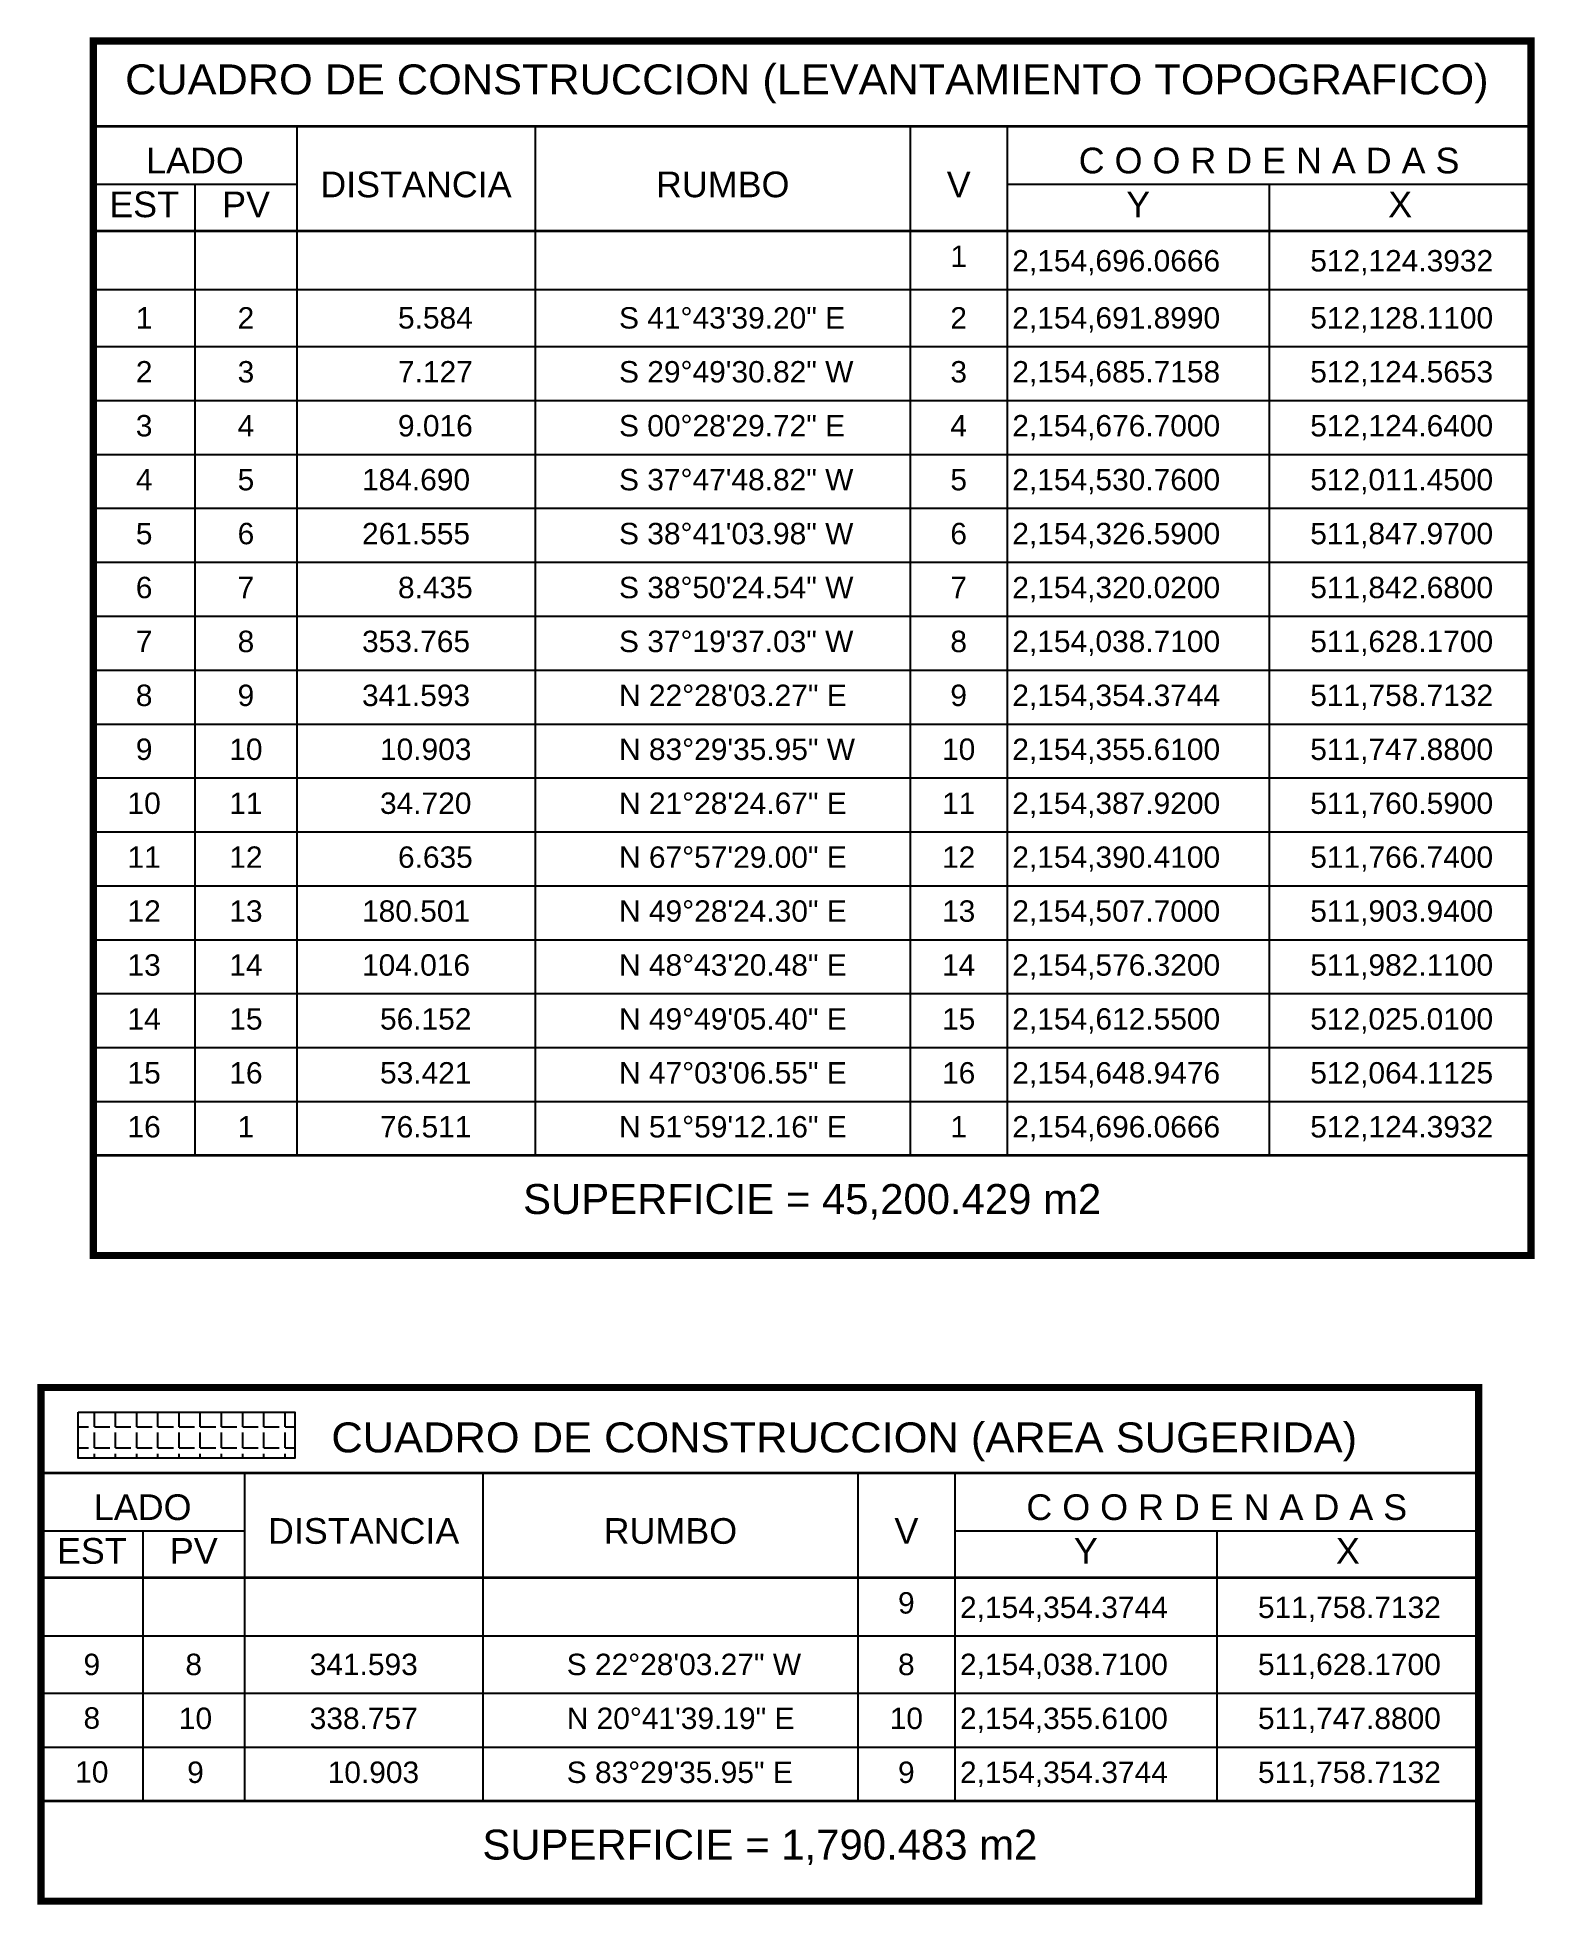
# Model space of a CAD drawing. Extents: x 511332 to 513116, y 2153897 to 2154842.
# Drawn here: x 512576.7 to 512751.6, y 2154407.2 to 2154625.3 of the extents above; entities that cross this region are included whole.
import ezdxf
from ezdxf.enums import TextEntityAlignment as Align

# ---------------------------------------------------------------- set-up
doc = ezdxf.new("R2010")
doc.units = 0
doc.header["$LTSCALE"] = 40
doc.header["$MEASUREMENT"] = 0
for name, color, linetype in [('CVL_CUADCON', 7, 'Continuous'), ('CVL_CUADCON_TIT', 1, 'Continuous'), ('Subdiviciones de cuadro de construccion', 251, 'Continuous'), ('Texto', 7, 'Continuous')]:
    doc.layers.add(name, color=color, linetype=linetype)
doc.styles.add('Ariall', font='arial.ttf')

msp = doc.modelspace()

# ---------------------------------------------------------------- texts
at = {"layer": 'Texto', "style": 'Ariall'}
for s, width, p, p2 in [('CUADRO DE CONSTRUCCION (LEVANTAMIENTO TOPOGRAFICO)', 1.033989, (512587, 2154618.65), (512746.26, 2154618.65)), ('CUADRO DE CONSTRUCCION (AREA SUGERIDA)', 1.037742, (512611.09, 2154460), (512730.9, 2154460))]:
    msp.add_text(s, height=3.5, dxfattribs=dict(at, width=width)).set_placement(p, p2, align=Align.FIT)
for s, height, p in [('LADO', 3, (512595.16, 2154609.42)), ('C O O R D E N A D A S', 3, (512720.62, 2154609.42)), ('EST', 3, (512589.22, 2154604.3)), ('PV', 3, (512601.13, 2154604.3)), ('Y', 3, (512705.33, 2154604.3)), ('X', 3, (512735.93, 2154604.3)), ('1', 2.5, (512684.36, 2154598.49)), ('1', 2.5, (512589.22, 2154591.29)), ('2', 2.5, (512601.11, 2154591.29)), ('2', 2.5, (512684.36, 2154591.29)), ('2', 2.5, (512589.22, 2154584.99)), ('3', 2.5, (512601.11, 2154584.99)), ('3', 2.5, (512684.36, 2154584.99)), ('3', 2.5, (512589.22, 2154578.69)), ('4', 2.5, (512601.11, 2154578.69)), ('4', 2.5, (512684.36, 2154578.69)), ('4', 2.5, (512589.22, 2154572.39)), ('5', 2.5, (512601.11, 2154572.39)), ('5', 2.5, (512684.36, 2154572.39)), ('5', 2.5, (512589.22, 2154566.09)), ('6', 2.5, (512601.11, 2154566.09)), ('6', 2.5, (512684.36, 2154566.09)), ('6', 2.5, (512589.22, 2154559.79)), ('7', 2.5, (512601.11, 2154559.79)), ('7', 2.5, (512684.36, 2154559.79)), ('7', 2.5, (512589.22, 2154553.49)), ('8', 2.5, (512601.11, 2154553.49)), ('8', 2.5, (512684.36, 2154553.49)), ('8', 2.5, (512589.22, 2154547.19)), ('9', 2.5, (512601.11, 2154547.19)), ('9', 2.5, (512684.36, 2154547.19)), ('9', 2.5, (512589.22, 2154540.89)), ('10', 2.5, (512601.11, 2154540.89)), ('10', 2.5, (512684.36, 2154540.89)), ('10', 2.5, (512589.22, 2154534.59)), ('11', 2.5, (512601.11, 2154534.59)), ('11', 2.5, (512684.36, 2154534.59)), ('11', 2.5, (512589.22, 2154528.29)), ('12', 2.5, (512601.11, 2154528.29)), ('12', 2.5, (512684.36, 2154528.29)), ('12', 2.5, (512589.22, 2154521.99)), ('13', 2.5, (512601.11, 2154521.99)), ('13', 2.5, (512684.36, 2154521.99)), ('13', 2.5, (512589.22, 2154515.69)), ('14', 2.5, (512601.11, 2154515.69)), ('14', 2.5, (512684.36, 2154515.69)), ('14', 2.5, (512589.22, 2154509.39)), ('15', 2.5, (512601.11, 2154509.39)), ('15', 2.5, (512684.36, 2154509.39)), ('15', 2.5, (512589.22, 2154503.09)), ('16', 2.5, (512601.11, 2154503.09)), ('16', 2.5, (512684.36, 2154503.09)), ('16', 2.5, (512589.22, 2154496.79)), ('1', 2.5, (512601.11, 2154496.79)), ('1', 2.5, (512684.36, 2154496.79)), ('LADO', 3, (512589.05, 2154452.1)), ('C O O R D E N A D A S', 3, (512714.51, 2154452.1)), ('EST', 3, (512583.11, 2154446.99)), ('PV', 3, (512595.02, 2154446.99)), ('Y', 3, (512699.22, 2154446.99)), ('X', 3, (512729.82, 2154446.99)), ('9', 2.5, (512678.25, 2154441.17)), ('9', 2.5, (512583.11, 2154433.98)), ('8', 2.5, (512595.01, 2154433.98)), ('8', 2.5, (512678.25, 2154433.98)), ('8', 2.5, (512583.11, 2154427.72)), ('10', 2.5, (512595.22, 2154427.68)), ('10', 2.5, (512678.25, 2154427.68)), ('10', 2.5, (512583.11, 2154421.42)), ('9', 2.5, (512595.22, 2154421.38)), ('9', 2.5, (512678.25, 2154421.38))]:
    msp.add_text(s, height=height, dxfattribs=at).set_placement(p, align=Align.CENTER)
for s, height, p in [('DISTANCIA', 3, (512620.97, 2154608.13)), ('RUMBO', 3, (512656.8, 2154608.13)), ('V', 3, (512684.37, 2154608.13)), ('SUPERFICIE = 45,200.429 m2', 3.5, (512667.25, 2154489.3)), ('DISTANCIA', 3, (512614.86, 2154450.82)), ('RUMBO', 3, (512650.69, 2154450.82)), ('V', 3, (512678.26, 2154450.82)), ('SUPERFICIE = 1,790.483 m2', 3.5, (512661.14, 2154413.88))]:
    msp.add_text(s, height=height, dxfattribs=at).set_placement(p, align=Align.MIDDLE)
for s, p in [('2,154,696.0666', (512690.63, 2154597.96)), ('512,124.3932', (512725.43, 2154597.96)), ('5.584', (512618.87, 2154591.29)), ('S 41%%d43\'39.20" E', (512644.69, 2154591.29)), ('2,154,691.8990', (512690.63, 2154591.29)), ('512,128.1100', (512725.43, 2154591.29)), ('7.127', (512618.87, 2154584.99)), ('S 29%%d49\'30.82" W', (512644.69, 2154584.99)), ('2,154,685.7158', (512690.63, 2154584.99)), ('512,124.5653', (512725.43, 2154584.99)), ('9.016', (512618.87, 2154578.69)), ('S 00%%d28\'29.72" E', (512644.69, 2154578.69)), ('2,154,676.7000', (512690.63, 2154578.69)), ('512,124.6400', (512725.43, 2154578.69)), ('184.690', (512614.67, 2154572.39)), ('S 37%%d47\'48.82" W', (512644.69, 2154572.39)), ('2,154,530.7600', (512690.63, 2154572.39)), ('512,011.4500', (512725.43, 2154572.39)), ('261.555', (512614.67, 2154566.09)), ('S 38%%d41\'03.98" W', (512644.69, 2154566.09)), ('2,154,326.5900', (512690.63, 2154566.09)), ('511,847.9700', (512725.43, 2154566.09)), ('8.435', (512618.87, 2154559.79)), ('S 38%%d50\'24.54" W', (512644.69, 2154559.79)), ('2,154,320.0200', (512690.63, 2154559.79)), ('511,842.6800', (512725.43, 2154559.79)), ('353.765', (512614.67, 2154553.49)), ('S 37%%d19\'37.03" W', (512644.69, 2154553.49)), ('2,154,038.7100', (512690.63, 2154553.49)), ('511,628.1700', (512725.43, 2154553.49)), ('341.593', (512614.67, 2154547.19)), ('N 22%%d28\'03.27" E', (512644.69, 2154547.19)), ('2,154,354.3744', (512690.63, 2154547.19)), ('511,758.7132', (512725.43, 2154547.19)), ('10.903', (512616.77, 2154540.89)), ('N 83%%d29\'35.95" W', (512644.69, 2154540.89)), ('2,154,355.6100', (512690.63, 2154540.89)), ('511,747.8800', (512725.43, 2154540.89)), ('34.720', (512616.77, 2154534.59)), ('N 21%%d28\'24.67" E', (512644.69, 2154534.59)), ('2,154,387.9200', (512690.63, 2154534.59)), ('511,760.5900', (512725.43, 2154534.59)), ('6.635', (512618.87, 2154528.29)), ('N 67%%d57\'29.00" E', (512644.69, 2154528.29)), ('2,154,390.4100', (512690.63, 2154528.29)), ('511,766.7400', (512725.43, 2154528.29)), ('180.501', (512614.67, 2154521.99)), ('N 49%%d28\'24.30" E', (512644.69, 2154521.99)), ('2,154,507.7000', (512690.63, 2154521.99)), ('511,903.9400', (512725.43, 2154521.99)), ('104.016', (512614.67, 2154515.69)), ('N 48%%d43\'20.48" E', (512644.69, 2154515.69)), ('2,154,576.3200', (512690.63, 2154515.69)), ('511,982.1100', (512725.43, 2154515.69)), ('56.152', (512616.77, 2154509.39)), ('N 49%%d49\'05.40" E', (512644.69, 2154509.39)), ('2,154,612.5500', (512690.63, 2154509.39)), ('512,025.0100', (512725.43, 2154509.39)), ('53.421', (512616.77, 2154503.09)), ('N 47%%d03\'06.55" E', (512644.69, 2154503.09)), ('2,154,648.9476', (512690.63, 2154503.09)), ('512,064.1125', (512725.43, 2154503.09)), ('76.511', (512616.77, 2154496.79)), ('N 51%%d59\'12.16" E', (512644.69, 2154496.79)), ('2,154,696.0666', (512690.63, 2154496.79)), ('512,124.3932', (512725.43, 2154496.79)), ('2,154,354.3744', (512684.52, 2154440.65)), ('511,758.7132', (512719.32, 2154440.65)), ('341.593', (512608.56, 2154433.98)), ('S 22%%d28\'03.27" W', (512638.58, 2154433.98)), ('2,154,038.7100', (512684.52, 2154433.98)), ('511,628.1700', (512719.32, 2154433.98)), ('338.757', (512608.56, 2154427.68)), ('N 20%%d41\'39.19" E', (512638.58, 2154427.68)), ('2,154,355.6100', (512684.52, 2154427.68)), ('511,747.8800', (512719.32, 2154427.68)), ('10.903', (512610.66, 2154421.38)), ('S 83%%d29\'35.95" E', (512638.58, 2154421.38)), ('2,154,354.3744', (512684.52, 2154421.38)), ('511,758.7132', (512719.32, 2154421.38))]:
    msp.add_text(s, height=2.5, dxfattribs=at).set_placement(p)

# ---------------------------------------------------------------- hatches: boundary and pattern name
at = {"layer": 'CVL_CUADCON_TIT'}
h = msp.add_hatch(dxfattribs=at)
h.set_pattern_fill('ANGLE', color=4, scale=9)
h.set_pattern_definition([(0, (1114.7566, 200.7239), (0, 2.475), [1.8, -0.675]), (90, (1114.7566, 200.7239), (-2.475, 2e-16), [1.8, -0.675])])
h.paths.add_polyline_path([(512606.83, 2154459.33), (512606.83, 2154464.7), (512581.52, 2154464.7), (512581.52, 2154459.33)])

# ---------------------------------------------------------------- linework, layer by layer
at = {"layer": 'CVL_CUADCON', "color": 1, "linetype": 'Continuous', "const_width": 0.84, "flags": 128}
for points in [[(512583.28, 2154624.89), (512751.22, 2154624.89), (512751.22, 2154483), (512583.28, 2154483)], [(512577.17, 2154467.58), (512745.11, 2154467.58), (512745.11, 2154407.58), (512577.17, 2154407.58)]]:
    msp.add_lwpolyline(points, close=True, dxfattribs=at)
at = {"layer": 'CVL_CUADCON_TIT'}
msp.add_lwpolyline([(512581.52, 2154464.7), (512606.83, 2154464.7), (512606.83, 2154459.33), (512581.52, 2154459.33)], close=True, dxfattribs=at)
at = {"layer": 'Subdiviciones de cuadro de construccion', "linetype": 'Continuous'}
for p, q in [((512607.07, 2154614.92), (512607.07, 2154494.69)), ((512634.88, 2154614.92), (512634.88, 2154494.69)), ((512678.71, 2154614.92), (512678.71, 2154494.69)), ((512690.02, 2154614.92), (512690.02, 2154494.69)), ((512583.28, 2154608.14), (512607.07, 2154608.14)), ((512595.16, 2154608.14), (512595.16, 2154494.69)), ((512690.02, 2154608.14), (512751.22, 2154608.14)), ((512720.62, 2154608.14), (512720.62, 2154494.69)), ((512583.28, 2154595.86), (512751.22, 2154595.86)), ((512583.28, 2154589.19), (512751.22, 2154589.19)), ((512583.28, 2154582.89), (512751.22, 2154582.89)), ((512583.28, 2154576.59), (512751.22, 2154576.59)), ((512583.28, 2154570.29), (512751.22, 2154570.29)), ((512583.28, 2154563.99), (512751.22, 2154563.99)), ((512583.28, 2154557.69), (512751.22, 2154557.69)), ((512583.28, 2154551.39), (512751.22, 2154551.39)), ((512583.28, 2154545.09), (512751.22, 2154545.09)), ((512583.28, 2154538.79), (512751.22, 2154538.79)), ((512583.28, 2154532.49), (512751.22, 2154532.49)), ((512583.28, 2154526.19), (512751.22, 2154526.19)), ((512583.28, 2154519.89), (512751.22, 2154519.89)), ((512583.28, 2154513.59), (512751.22, 2154513.59)), ((512583.28, 2154507.29), (512751.22, 2154507.29)), ((512583.28, 2154500.99), (512751.22, 2154500.99)), ((512583.28, 2154494.69), (512751.22, 2154494.69)), ((512600.96, 2154457.6), (512600.96, 2154419.28)), ((512628.77, 2154457.6), (512628.77, 2154419.28)), ((512672.6, 2154457.6), (512672.6, 2154419.28)), ((512683.91, 2154457.6), (512683.91, 2154419.28)), ((512577.17, 2154450.82), (512600.96, 2154450.82)), ((512589.05, 2154450.82), (512589.05, 2154419.28)), ((512683.91, 2154450.82), (512745.11, 2154450.82)), ((512714.51, 2154450.82), (512714.51, 2154419.28)), ((512577.17, 2154438.55), (512745.11, 2154438.55)), ((512577.17, 2154431.88), (512745.11, 2154431.88)), ((512577.17, 2154425.58), (512745.11, 2154425.58)), ((512577.17, 2154419.28), (512745.11, 2154419.28))]:
    msp.add_line(p, q, dxfattribs=at)
at = {"layer": 'Subdiviciones de cuadro de construccion', "linetype": 'Continuous', "const_width": 0.315, "flags": 128}
for points in [[(512583.28, 2154614.92), (512751.22, 2154614.92)], [(512583.28, 2154602.7), (512751.22, 2154602.7)], [(512583.28, 2154494.69), (512751.22, 2154494.69)], [(512577.17, 2154457.6), (512745.11, 2154457.6)], [(512577.17, 2154445.38), (512745.11, 2154445.38)], [(512577.17, 2154419.28), (512745.11, 2154419.28)]]:
    msp.add_lwpolyline(points, dxfattribs=at)

msp.set_redraw_order([(e.dxf.handle, doc.entitydb.next_handle()) for e in msp.query("TEXT MTEXT ATTDEF DIMENSION ARC_DIMENSION")])  # texts and dimensions are drawn at this point

doc.saveas('drawing.dxf')
